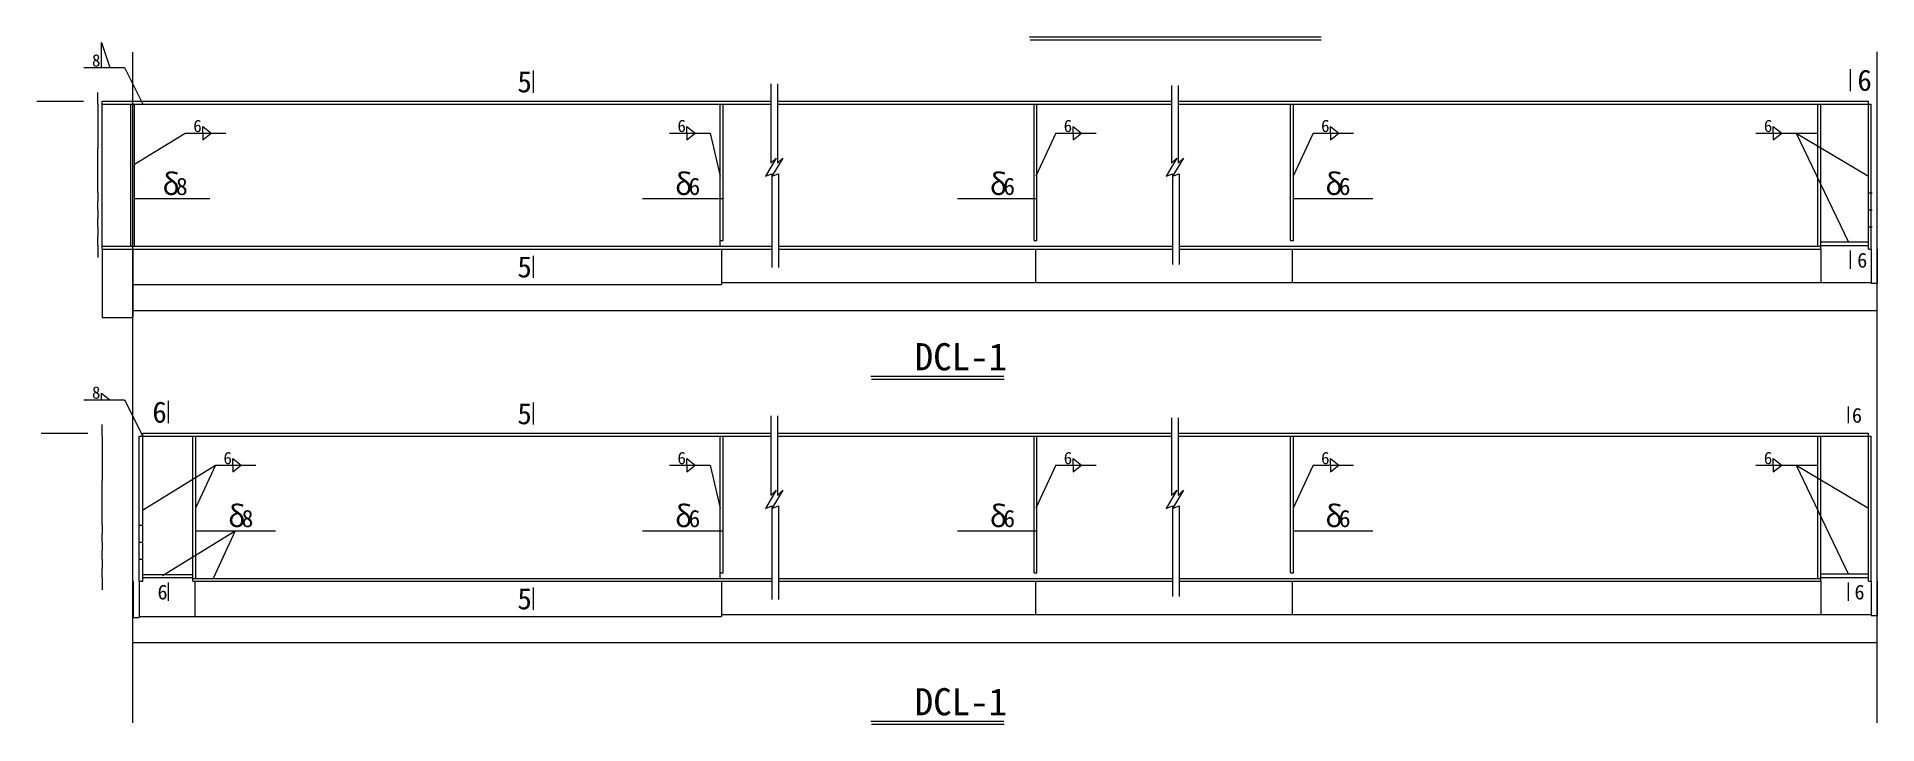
# Model space of a CAD drawing. Header units: metres. Extents: x 1551 to 37884, y 3562 to 29485.
# Drawn here: x 8026 to 37862, y 3562 to 14704 of the extents above; entities that cross this region are included whole.
import ezdxf

# ---------------------------------------------------------------- set-up
doc = ezdxf.new("R2010")
doc.units = ezdxf.units.M
for name, color, linetype in [('DOTE', 1, 'Continuous'), ('PUB_DIM', 3, 'Continuous'), ('PUB_TEXT', 7, 'Continuous'), ('屋面', 4, 'Continuous')]:
    doc.layers.add(name, color=color, linetype=linetype)
doc.dimstyles.get("Standard").update_dxf_attribs({"dimtxt": 2.5, "dimasz": 2.5, "dimexe": 1.25, "dimexo": 0.625, "dimtad": 1, "dimcen": 2.5, "dimazin": 3, "dimtfac": 1, "dimtmove": 0, "dimatfit": 3})

msp = doc.modelspace()

# ---------------------------------------------------------------- texts
at = {"layer": 'PUB_TEXT'}
for s, height, p in [('8', 200, (8921.41, 14221.36)), ('5', 343.52, (15817.28, 13803.4)), ('6', 343.52, (37540.91, 13828.02)), ('6', 200, (10563.76, 13159.66)), ('6', 200, (18412.35, 13159.66)), ('6', 200, (24674.43, 13159.66)), ('6', 200, (28846.95, 13159.66)), ('6', 200, (36024.68, 13159.66)), ('δ', 350, (10060.83, 12139.48)), ('8', 280, (10281.94, 12139.48)), ('δ', 350, (18369.72, 12139.48)), ('6', 280, (18590.83, 12139.48)), ('δ', 350, (23472.96, 12139.48)), ('6', 280, (23694.07, 12139.48)), ('δ', 350, (28912.27, 12139.48)), ('6', 280, (29133.37, 12139.48)), ('5', 343.52, (15817.28, 10803.23)), ('6', 240, (37537.84, 10962.91)), ('DCL-1', 440, (22258.87, 9297.86)), ('8', 200, (8921.41, 8837.69)), ('6', 343.52, (9899.48, 8448.54)), ('5', 343.52, (15817.28, 8423.91)), ('6', 240, (37452.01, 8448.54)), ('6', 200, (11052.45, 7775.98)), ('6', 200, (18412.35, 7775.98)), ('6', 200, (24674.43, 7775.98)), ('6', 200, (28846.95, 7775.98)), ('6', 200, (36024.68, 7775.98)), ('δ', 350, (11125.62, 6755.8)), ('8', 280, (11346.72, 6755.8)), ('δ', 350, (18369.72, 6755.8)), ('6', 280, (18590.83, 6755.8)), ('δ', 350, (23472.96, 6755.8)), ('6', 280, (23694.07, 6755.8)), ('δ', 350, (28912.27, 6755.8)), ('6', 280, (29133.37, 6755.8)), ('6', 240, (9983.44, 5583.43)), ('5', 343.52, (15817.28, 5423.74)), ('6', 240, (37493.64, 5583.43)), ('DCL-1', 440, (22258.87, 3705.57))]:
    msp.add_text(s, height=height, dxfattribs=at).set_placement(p)

# ---------------------------------------------------------------- blocks, each defined once
blk = doc.blocks.new('_CLOSEDFILLED')
at = {"color": 0, "linetype": 'BYBLOCK'}
blk.add_solid([(-1, 0), (0, 0), (-1, 0)], dxfattribs=at)
blk = doc.blocks.new('*D14')
for p, q in [((9588.8, 5878.45), (9588.8, 5292.68)), ((9684.57, 5877.66), (9684.57, 5292.68)), ((9589.05, 5292.68), (9636.185, 5292.68)), ((9637.185, 5292.68), (9684.32, 5292.68))]:
    blk.add_line(p, q)
at = {"layer": 'Defpoints'}
for p in [(9588.8, 5878.45), (9684.57, 5877.66), (9588.8, 5292.68)]:
    blk.add_point(p, dxfattribs=at)
at = {"layer": 'PUB_DIM', "xscale": 0.25, "yscale": 0.25, "rotation": 180}
blk.add_blockref('_CLOSEDFILLED', (9588.8, 5292.68), dxfattribs=at)
at = {"layer": 'PUB_DIM', "xscale": 0.25, "yscale": 0.25}
blk.add_blockref('_CLOSEDFILLED', (9684.57, 5292.68), dxfattribs=at)
at = {"layer": 'PUB_DIM', "insert": (9636.685, 5292.68), "char_height": 1, "attachment_point": 5}
blk.add_mtext('5', dxfattribs=at)
blk = doc.blocks.new('*D15')
for p, q in [((9684.57, 5877.66), (9684.57, 5307.21)), ((10586.57, 5877.66), (10586.57, 5307.21)), ((9684.82, 5307.21), (10134.07, 5307.21)), ((10137.07, 5307.21), (10586.32, 5307.21))]:
    blk.add_line(p, q)
at = {"layer": 'Defpoints'}
for p in [(9684.57, 5877.66), (10586.57, 5877.66), (9684.57, 5307.21)]:
    blk.add_point(p, dxfattribs=at)
at = {"layer": 'PUB_DIM', "xscale": 0.25, "yscale": 0.25, "rotation": 180}
blk.add_blockref('_CLOSEDFILLED', (9684.57, 5307.21), dxfattribs=at)
at = {"layer": 'PUB_DIM', "xscale": 0.25, "yscale": 0.25}
blk.add_blockref('_CLOSEDFILLED', (10586.57, 5307.21), dxfattribs=at)
at = {"layer": 'PUB_DIM', "insert": (10135.57, 5307.21), "char_height": 1, "attachment_point": 5}
blk.add_mtext('145', dxfattribs=at)
blk = doc.blocks.new('*D16')
for p, q in [((10586.57, 5877.66), (10586.57, 5307.21)), ((19128.57, 5877.66), (19128.57, 5307.21)), ((10586.82, 5307.21), (14855.57, 5307.21)), ((14859.57, 5307.21), (19128.32, 5307.21))]:
    blk.add_line(p, q)
at = {"layer": 'Defpoints'}
for p in [(10586.57, 5877.66), (19128.57, 5877.66), (10586.57, 5307.21)]:
    blk.add_point(p, dxfattribs=at)
at = {"layer": 'PUB_DIM', "xscale": 0.25, "yscale": 0.25, "rotation": 180}
blk.add_blockref('_CLOSEDFILLED', (10586.57, 5307.21), dxfattribs=at)
at = {"layer": 'PUB_DIM', "xscale": 0.25, "yscale": 0.25}
blk.add_blockref('_CLOSEDFILLED', (19128.57, 5307.21), dxfattribs=at)
at = {"layer": 'PUB_DIM', "insert": (14857.57, 5307.21), "char_height": 1, "attachment_point": 5}
blk.add_mtext('1425', dxfattribs=at)
blk = doc.blocks.new('*D17')
for p, q in [((19128.57, 5877.66), (19128.57, 5337.21)), ((24216.57, 5877.66), (24216.57, 5337.21)), ((19128.82, 5337.21), (21670.57, 5337.21)), ((21674.57, 5337.21), (24216.32, 5337.21))]:
    blk.add_line(p, q)
at = {"layer": 'Defpoints'}
for p in [(19128.57, 5877.66), (24216.57, 5877.66), (19128.57, 5337.21)]:
    blk.add_point(p, dxfattribs=at)
at = {"layer": 'PUB_DIM', "xscale": 0.25, "yscale": 0.25, "rotation": 180}
blk.add_blockref('_CLOSEDFILLED', (19128.57, 5337.21), dxfattribs=at)
at = {"layer": 'PUB_DIM', "xscale": 0.25, "yscale": 0.25}
blk.add_blockref('_CLOSEDFILLED', (24216.57, 5337.21), dxfattribs=at)
at = {"layer": 'PUB_DIM', "insert": (21672.57, 5337.21), "char_height": 1, "attachment_point": 5}
blk.add_mtext('1425', dxfattribs=at)
blk = doc.blocks.new('*D18')
for p, q in [((24216.57, 5877.66), (24216.57, 5337.21)), ((28375.57, 5877.66), (28375.57, 5337.21)), ((24216.82, 5337.21), (26294.07, 5337.21)), ((26298.07, 5337.21), (28375.32, 5337.21))]:
    blk.add_line(p, q)
at = {"layer": 'Defpoints'}
for p in [(24216.57, 5877.66), (28375.57, 5877.66), (24216.57, 5337.21)]:
    blk.add_point(p, dxfattribs=at)
at = {"layer": 'PUB_DIM', "xscale": 0.25, "yscale": 0.25, "rotation": 180}
blk.add_blockref('_CLOSEDFILLED', (24216.57, 5337.21), dxfattribs=at)
at = {"layer": 'PUB_DIM', "xscale": 0.25, "yscale": 0.25}
blk.add_blockref('_CLOSEDFILLED', (28375.57, 5337.21), dxfattribs=at)
at = {"layer": 'PUB_DIM', "insert": (26296.07, 5337.21), "char_height": 1, "attachment_point": 5}
blk.add_mtext('1425', dxfattribs=at)
blk = doc.blocks.new('*D19')
for p, q in [((28375.57, 5877.66), (28375.57, 5337.21)), ((36949.57, 5877.66), (36949.57, 5337.21)), ((28375.82, 5337.21), (32660.57, 5337.21)), ((32664.57, 5337.21), (36949.32, 5337.21))]:
    blk.add_line(p, q)
at = {"layer": 'Defpoints'}
for p in [(28375.57, 5877.66), (36949.57, 5877.66), (28375.57, 5337.21)]:
    blk.add_point(p, dxfattribs=at)
at = {"layer": 'PUB_DIM', "xscale": 0.25, "yscale": 0.25, "rotation": 180}
blk.add_blockref('_CLOSEDFILLED', (28375.57, 5337.21), dxfattribs=at)
at = {"layer": 'PUB_DIM', "xscale": 0.25, "yscale": 0.25}
blk.add_blockref('_CLOSEDFILLED', (36949.57, 5337.21), dxfattribs=at)
at = {"layer": 'PUB_DIM', "insert": (32662.57, 5337.21), "char_height": 1, "attachment_point": 5}
blk.add_mtext('1425', dxfattribs=at)
blk = doc.blocks.new('*D20')
for p, q in [((36949.57, 5877.66), (36949.57, 5337.21)), ((37765.57, 5877.66), (37765.57, 5337.21)), ((36949.82, 5337.21), (37356.07, 5337.21)), ((37359.07, 5337.21), (37765.32, 5337.21))]:
    blk.add_line(p, q)
at = {"layer": 'Defpoints'}
for p in [(36949.57, 5877.66), (37765.57, 5877.66), (36949.57, 5337.21)]:
    blk.add_point(p, dxfattribs=at)
at = {"layer": 'PUB_DIM', "xscale": 0.25, "yscale": 0.25, "rotation": 180}
blk.add_blockref('_CLOSEDFILLED', (36949.57, 5337.21), dxfattribs=at)
at = {"layer": 'PUB_DIM', "xscale": 0.25, "yscale": 0.25}
blk.add_blockref('_CLOSEDFILLED', (37765.57, 5337.21), dxfattribs=at)
at = {"layer": 'PUB_DIM', "insert": (37357.57, 5337.21), "char_height": 1, "attachment_point": 5}
blk.add_mtext('145', dxfattribs=at)
blk = doc.blocks.new('*D21')
for p, q in [((37765.57, 5877.66), (37765.57, 5325.76)), ((37859.39, 5877.66), (37859.39, 5325.76)), ((37765.82, 5325.76), (37811.98, 5325.76)), ((37812.98, 5325.76), (37859.14, 5325.76))]:
    blk.add_line(p, q)
at = {"layer": 'Defpoints'}
for p in [(37765.57, 5877.66), (37859.39, 5877.66), (37765.57, 5325.76)]:
    blk.add_point(p, dxfattribs=at)
at = {"layer": 'PUB_DIM', "xscale": 0.25, "yscale": 0.25, "rotation": 180}
blk.add_blockref('_CLOSEDFILLED', (37765.57, 5325.76), dxfattribs=at)
at = {"layer": 'PUB_DIM', "xscale": 0.25, "yscale": 0.25}
blk.add_blockref('_CLOSEDFILLED', (37859.39, 5325.76), dxfattribs=at)
at = {"layer": 'PUB_DIM', "insert": (37812.48, 5325.76), "char_height": 1, "attachment_point": 5}
blk.add_mtext('5', dxfattribs=at)
blk = doc.blocks.new('*D22')
for p, q in [((9585.39, 3583.58), (9585.39, 4883.58)), ((9585.64, 4883.58), (23721.39, 4883.58)), ((23725.39, 4883.58), (37861.14, 4883.58)), ((37861.39, 3583.58), (37861.39, 4883.58))]:
    blk.add_line(p, q)
at = {"layer": 'Defpoints'}
for p in [(9585.39, 4883.58), (9585.39, 3583.58), (37861.39, 3583.58)]:
    blk.add_point(p, dxfattribs=at)
at = {"layer": 'PUB_DIM', "xscale": 0.25, "yscale": 0.25, "rotation": 180}
blk.add_blockref('_CLOSEDFILLED', (9585.39, 4883.58), dxfattribs=at)
at = {"layer": 'PUB_DIM', "xscale": 0.25, "yscale": 0.25}
blk.add_blockref('_CLOSEDFILLED', (37861.39, 4883.58), dxfattribs=at)
at = {"layer": 'PUB_DIM', "insert": (23723.39, 4883.58), "char_height": 1, "attachment_point": 5}
blk.add_mtext('6000', dxfattribs=at)
blk = doc.blocks.new('*D23')
for p, q in [((9085.74, 8418), (9085.49, 8418)), ((9085.99, 8277.62), (9085.99, 8418)), ((9085.99, 8229.62), (9085.99, 8418)), ((9085.99, 8418), (9085.99, 8418)), ((9086.24, 8418), (9086.49, 8418))]:
    blk.add_line(p, q)
at = {"layer": 'Defpoints'}
for p in [(9085.99, 8418), (9085.99, 8277.62), (9085.99, 8229.62)]:
    blk.add_point(p, dxfattribs=at)
at = {"layer": 'PUB_DIM', "xscale": 0.25, "yscale": 0.25}
blk.add_blockref('_CLOSEDFILLED', (9085.99, 8418), dxfattribs=at)
at = {"layer": 'PUB_DIM', "xscale": 0.25, "yscale": 0.25, "rotation": 180}
blk.add_blockref('_CLOSEDFILLED', (9085.99, 8418), dxfattribs=at)
at = {"layer": 'PUB_DIM', "insert": (9085.99, 8419.125), "char_height": 1, "attachment_point": 5}
blk.add_mtext('8', dxfattribs=at)
blk = doc.blocks.new('*D24')
for p, q in [((9085.99, 8229.62), (9085.99, 7509.61)), ((9085.74, 7509.61), (9085.49, 7509.61)), ((9085.99, 6789.6), (9085.99, 7509.61)), ((9085.99, 7509.61), (9085.99, 7509.61)), ((9086.24, 7509.61), (9086.49, 7509.61))]:
    blk.add_line(p, q)
at = {"layer": 'Defpoints'}
for p in [(9085.99, 8229.62), (9085.99, 7509.61), (9085.99, 6789.6)]:
    blk.add_point(p, dxfattribs=at)
at = {"layer": 'PUB_DIM', "xscale": 0.25, "yscale": 0.25}
blk.add_blockref('_CLOSEDFILLED', (9085.99, 7509.61), dxfattribs=at)
at = {"layer": 'PUB_DIM', "xscale": 0.25, "yscale": 0.25, "rotation": 180}
blk.add_blockref('_CLOSEDFILLED', (9085.99, 7509.61), dxfattribs=at)
at = {"layer": 'PUB_DIM', "insert": (9085.99, 7510.735), "char_height": 1, "attachment_point": 5}
blk.add_mtext('292', dxfattribs=at)
blk = doc.blocks.new('*D25')
for p, q in [((9085.74, 5741.9), (9085.49, 5741.9)), ((9085.99, 5937.62), (9085.99, 5741.9)), ((9085.99, 5877.62), (9085.99, 5741.9)), ((9085.99, 5741.9), (9085.99, 5741.9)), ((9086.24, 5741.9), (9086.49, 5741.9))]:
    blk.add_line(p, q)
at = {"layer": 'Defpoints'}
for p in [(9085.99, 5937.62), (9085.99, 5877.62), (9085.99, 5741.9)]:
    blk.add_point(p, dxfattribs=at)
at = {"layer": 'PUB_DIM', "xscale": 0.25, "yscale": 0.25}
blk.add_blockref('_CLOSEDFILLED', (9085.99, 5741.9), dxfattribs=at)
at = {"layer": 'PUB_DIM', "xscale": 0.25, "yscale": 0.25, "rotation": 180}
blk.add_blockref('_CLOSEDFILLED', (9085.99, 5741.9), dxfattribs=at)
at = {"layer": 'PUB_DIM', "insert": (9085.99, 5743.025), "char_height": 1, "attachment_point": 5}
blk.add_mtext('10', dxfattribs=at)
blk = doc.blocks.new('*D26')
for p, q in [((9085.74, 6087.61), (9085.49, 6087.61)), ((9085.99, 6237.6), (9085.99, 6087.61)), ((9085.99, 5937.62), (9085.99, 6087.61)), ((9085.99, 6087.61), (9085.99, 6087.61)), ((9086.24, 6087.61), (9086.49, 6087.61))]:
    blk.add_line(p, q)
at = {"layer": 'Defpoints'}
for p in [(9085.99, 6237.6), (9085.99, 6087.61), (9085.99, 5937.62)]:
    blk.add_point(p, dxfattribs=at)
at = {"layer": 'PUB_DIM', "xscale": 0.25, "yscale": 0.25}
blk.add_blockref('_CLOSEDFILLED', (9085.99, 6087.61), dxfattribs=at)
at = {"layer": 'PUB_DIM', "xscale": 0.25, "yscale": 0.25, "rotation": 180}
blk.add_blockref('_CLOSEDFILLED', (9085.99, 6087.61), dxfattribs=at)
at = {"layer": 'PUB_DIM', "insert": (9085.99, 6088.735), "char_height": 1, "attachment_point": 5}
blk.add_mtext('50', dxfattribs=at)
blk = doc.blocks.new('*D27')
for p, q in [((9085.74, 6375.6), (9085.49, 6375.6)), ((9085.99, 6513.6), (9085.99, 6375.6)), ((9085.99, 6237.6), (9085.99, 6375.6)), ((9085.99, 6375.6), (9085.99, 6375.6)), ((9086.24, 6375.6), (9086.49, 6375.6))]:
    blk.add_line(p, q)
at = {"layer": 'Defpoints'}
for p in [(9085.99, 6513.6), (9085.99, 6375.6), (9085.99, 6237.6)]:
    blk.add_point(p, dxfattribs=at)
at = {"layer": 'PUB_DIM', "xscale": 0.25, "yscale": 0.25}
blk.add_blockref('_CLOSEDFILLED', (9085.99, 6375.6), dxfattribs=at)
at = {"layer": 'PUB_DIM', "xscale": 0.25, "yscale": 0.25, "rotation": 180}
blk.add_blockref('_CLOSEDFILLED', (9085.99, 6375.6), dxfattribs=at)
at = {"layer": 'PUB_DIM', "insert": (9085.99, 6376.725), "char_height": 1, "attachment_point": 5}
blk.add_mtext('45', dxfattribs=at)
blk = doc.blocks.new('*D28')
for p, q in [((9085.74, 6651.6), (9085.49, 6651.6)), ((9085.99, 6789.6), (9085.99, 6651.6)), ((9085.99, 6513.6), (9085.99, 6651.6)), ((9085.99, 6651.6), (9085.99, 6651.6)), ((9086.24, 6651.6), (9086.49, 6651.6))]:
    blk.add_line(p, q)
at = {"layer": 'Defpoints'}
for p in [(9085.99, 6789.6), (9085.99, 6651.6), (9085.99, 6513.6)]:
    blk.add_point(p, dxfattribs=at)
at = {"layer": 'PUB_DIM', "xscale": 0.25, "yscale": 0.25}
blk.add_blockref('_CLOSEDFILLED', (9085.99, 6651.6), dxfattribs=at)
at = {"layer": 'PUB_DIM', "xscale": 0.25, "yscale": 0.25, "rotation": 180}
blk.add_blockref('_CLOSEDFILLED', (9085.99, 6651.6), dxfattribs=at)
at = {"layer": 'PUB_DIM', "insert": (9085.99, 6652.725), "char_height": 1, "attachment_point": 5}
blk.add_mtext('45', dxfattribs=at)
blk = doc.blocks.new('*D29')
for p, q in [((19104.47, 6181.6), (19104.22, 6181.6)), ((19104.72, 6015.93), (19104.72, 6181.6)), ((19104.72, 5925.93), (19104.72, 6181.6)), ((19104.72, 6181.6), (19104.72, 6181.6)), ((19104.97, 6181.6), (19105.22, 6181.6))]:
    blk.add_line(p, q)
at = {"layer": 'Defpoints'}
for p in [(19104.72, 6181.6), (19104.72, 6015.93), (19104.72, 5925.93)]:
    blk.add_point(p, dxfattribs=at)
at = {"layer": 'PUB_DIM', "xscale": 0.25, "yscale": 0.25}
blk.add_blockref('_CLOSEDFILLED', (19104.72, 6181.6), dxfattribs=at)
at = {"layer": 'PUB_DIM', "xscale": 0.25, "yscale": 0.25, "rotation": 180}
blk.add_blockref('_CLOSEDFILLED', (19104.72, 6181.6), dxfattribs=at)
at = {"layer": 'PUB_DIM', "insert": (19104.72, 6182.725), "char_height": 1, "attachment_point": 5}
blk.add_mtext('15', dxfattribs=at)
blk = doc.blocks.new('*D30')
for p, q in [((9582.64, 11261.34), (9582.64, 10690.89)), ((19128.57, 11261.34), (19128.57, 10690.89)), ((9582.89, 10690.89), (14353.605, 10690.89)), ((14357.605, 10690.89), (19128.32, 10690.89))]:
    blk.add_line(p, q)
at = {"layer": 'Defpoints'}
for p in [(9582.64, 11261.34), (19128.57, 11261.34), (9582.64, 10690.89)]:
    blk.add_point(p, dxfattribs=at)
at = {"layer": 'PUB_DIM', "xscale": 0.25, "yscale": 0.25, "rotation": 180}
blk.add_blockref('_CLOSEDFILLED', (9582.64, 10690.89), dxfattribs=at)
at = {"layer": 'PUB_DIM', "xscale": 0.25, "yscale": 0.25}
blk.add_blockref('_CLOSEDFILLED', (19128.57, 10690.89), dxfattribs=at)
at = {"layer": 'PUB_DIM', "insert": (14355.605, 10690.89), "char_height": 1, "attachment_point": 5}
blk.add_mtext('1425', dxfattribs=at)
blk = doc.blocks.new('*D31')
for p, q in [((19128.57, 11261.34), (19128.57, 10720.89)), ((24216.57, 11261.34), (24216.57, 10720.89)), ((19128.82, 10720.89), (21670.57, 10720.89)), ((21674.57, 10720.89), (24216.32, 10720.89))]:
    blk.add_line(p, q)
at = {"layer": 'Defpoints'}
for p in [(19128.57, 11261.34), (24216.57, 11261.34), (19128.57, 10720.89)]:
    blk.add_point(p, dxfattribs=at)
at = {"layer": 'PUB_DIM', "xscale": 0.25, "yscale": 0.25, "rotation": 180}
blk.add_blockref('_CLOSEDFILLED', (19128.57, 10720.89), dxfattribs=at)
at = {"layer": 'PUB_DIM', "xscale": 0.25, "yscale": 0.25}
blk.add_blockref('_CLOSEDFILLED', (24216.57, 10720.89), dxfattribs=at)
at = {"layer": 'PUB_DIM', "insert": (21672.57, 10720.89), "char_height": 1, "attachment_point": 5}
blk.add_mtext('1425', dxfattribs=at)
blk = doc.blocks.new('*D32')
for p, q in [((24216.57, 11261.34), (24216.57, 10720.89)), ((28375.57, 11261.34), (28375.57, 10720.89)), ((24216.82, 10720.89), (26294.07, 10720.89)), ((26298.07, 10720.89), (28375.32, 10720.89))]:
    blk.add_line(p, q)
at = {"layer": 'Defpoints'}
for p in [(24216.57, 11261.34), (28375.57, 11261.34), (24216.57, 10720.89)]:
    blk.add_point(p, dxfattribs=at)
at = {"layer": 'PUB_DIM', "xscale": 0.25, "yscale": 0.25, "rotation": 180}
blk.add_blockref('_CLOSEDFILLED', (24216.57, 10720.89), dxfattribs=at)
at = {"layer": 'PUB_DIM', "xscale": 0.25, "yscale": 0.25}
blk.add_blockref('_CLOSEDFILLED', (28375.57, 10720.89), dxfattribs=at)
at = {"layer": 'PUB_DIM', "insert": (26296.07, 10720.89), "char_height": 1, "attachment_point": 5}
blk.add_mtext('1425', dxfattribs=at)
blk = doc.blocks.new('*D33')
for p, q in [((28375.57, 11261.34), (28375.57, 10720.89)), ((36949.57, 11261.34), (36949.57, 10720.89)), ((28375.82, 10720.89), (32660.57, 10720.89)), ((32664.57, 10720.89), (36949.32, 10720.89))]:
    blk.add_line(p, q)
at = {"layer": 'Defpoints'}
for p in [(28375.57, 11261.34), (36949.57, 11261.34), (28375.57, 10720.89)]:
    blk.add_point(p, dxfattribs=at)
at = {"layer": 'PUB_DIM', "xscale": 0.25, "yscale": 0.25, "rotation": 180}
blk.add_blockref('_CLOSEDFILLED', (28375.57, 10720.89), dxfattribs=at)
at = {"layer": 'PUB_DIM', "xscale": 0.25, "yscale": 0.25}
blk.add_blockref('_CLOSEDFILLED', (36949.57, 10720.89), dxfattribs=at)
at = {"layer": 'PUB_DIM', "insert": (32662.57, 10720.89), "char_height": 1, "attachment_point": 5}
blk.add_mtext('1425', dxfattribs=at)
blk = doc.blocks.new('*D34')
for p, q in [((36949.57, 11261.34), (36949.57, 10720.89)), ((37765.57, 11261.34), (37765.57, 10720.89)), ((36949.82, 10720.89), (37356.07, 10720.89)), ((37359.07, 10720.89), (37765.32, 10720.89))]:
    blk.add_line(p, q)
at = {"layer": 'Defpoints'}
for p in [(36949.57, 11261.34), (37765.57, 11261.34), (36949.57, 10720.89)]:
    blk.add_point(p, dxfattribs=at)
at = {"layer": 'PUB_DIM', "xscale": 0.25, "yscale": 0.25, "rotation": 180}
blk.add_blockref('_CLOSEDFILLED', (36949.57, 10720.89), dxfattribs=at)
at = {"layer": 'PUB_DIM', "xscale": 0.25, "yscale": 0.25}
blk.add_blockref('_CLOSEDFILLED', (37765.57, 10720.89), dxfattribs=at)
at = {"layer": 'PUB_DIM', "insert": (37357.57, 10720.89), "char_height": 1, "attachment_point": 5}
blk.add_mtext('145', dxfattribs=at)
blk = doc.blocks.new('*D35')
for p, q in [((37765.57, 11261.34), (37765.57, 10709.44)), ((37859.39, 11261.34), (37859.39, 10709.44)), ((37765.82, 10709.44), (37811.98, 10709.44)), ((37812.98, 10709.44), (37859.14, 10709.44))]:
    blk.add_line(p, q)
at = {"layer": 'Defpoints'}
for p in [(37765.57, 11261.34), (37859.39, 11261.34), (37765.57, 10709.44)]:
    blk.add_point(p, dxfattribs=at)
at = {"layer": 'PUB_DIM', "xscale": 0.25, "yscale": 0.25, "rotation": 180}
blk.add_blockref('_CLOSEDFILLED', (37765.57, 10709.44), dxfattribs=at)
at = {"layer": 'PUB_DIM', "xscale": 0.25, "yscale": 0.25}
blk.add_blockref('_CLOSEDFILLED', (37859.39, 10709.44), dxfattribs=at)
at = {"layer": 'PUB_DIM', "insert": (37812.48, 10709.44), "char_height": 1, "attachment_point": 5}
blk.add_mtext('5', dxfattribs=at)
blk = doc.blocks.new('*D36')
for p, q in [((9585.39, 8967.25), (9585.39, 10267.25)), ((9585.64, 10267.25), (23721.39, 10267.25)), ((23725.39, 10267.25), (37861.14, 10267.25)), ((37861.39, 8967.25), (37861.39, 10267.25))]:
    blk.add_line(p, q)
at = {"layer": 'Defpoints'}
for p in [(9585.39, 10267.25), (9585.39, 8967.25), (37861.39, 8967.25)]:
    blk.add_point(p, dxfattribs=at)
at = {"layer": 'PUB_DIM', "xscale": 0.25, "yscale": 0.25, "rotation": 180}
blk.add_blockref('_CLOSEDFILLED', (9585.39, 10267.25), dxfattribs=at)
at = {"layer": 'PUB_DIM', "xscale": 0.25, "yscale": 0.25}
blk.add_blockref('_CLOSEDFILLED', (37861.39, 10267.25), dxfattribs=at)
at = {"layer": 'PUB_DIM', "insert": (23723.39, 10267.25), "char_height": 1, "attachment_point": 5}
blk.add_mtext('5990', dxfattribs=at)
blk = doc.blocks.new('*D37')
for p, q in [((9016.38, 13801.68), (9016.13, 13801.68)), ((9016.63, 13661.3), (9016.63, 13801.68)), ((9016.63, 13613.3), (9016.63, 13801.68)), ((9016.63, 13801.68), (9016.63, 13801.68)), ((9016.88, 13801.68), (9017.13, 13801.68))]:
    blk.add_line(p, q)
at = {"layer": 'Defpoints'}
for p in [(9016.63, 13801.68), (9016.63, 13661.3), (9016.63, 13613.3)]:
    blk.add_point(p, dxfattribs=at)
at = {"layer": 'PUB_DIM', "xscale": 0.25, "yscale": 0.25}
blk.add_blockref('_CLOSEDFILLED', (9016.63, 13801.68), dxfattribs=at)
at = {"layer": 'PUB_DIM', "xscale": 0.25, "yscale": 0.25, "rotation": 180}
blk.add_blockref('_CLOSEDFILLED', (9016.63, 13801.68), dxfattribs=at)
at = {"layer": 'PUB_DIM', "insert": (9016.63, 13802.805), "char_height": 1, "attachment_point": 5}
blk.add_mtext('8', dxfattribs=at)
blk = doc.blocks.new('*D38')
for p, q in [((9016.63, 13613.3), (9016.63, 12893.29)), ((9016.38, 12893.29), (9016.13, 12893.29)), ((9016.63, 12173.28), (9016.63, 12893.29)), ((9016.63, 12893.29), (9016.63, 12893.29)), ((9016.88, 12893.29), (9017.13, 12893.29))]:
    blk.add_line(p, q)
at = {"layer": 'Defpoints'}
for p in [(9016.63, 13613.3), (9016.63, 12893.29), (9016.63, 12173.28)]:
    blk.add_point(p, dxfattribs=at)
at = {"layer": 'PUB_DIM', "xscale": 0.25, "yscale": 0.25}
blk.add_blockref('_CLOSEDFILLED', (9016.63, 12893.29), dxfattribs=at)
at = {"layer": 'PUB_DIM', "xscale": 0.25, "yscale": 0.25, "rotation": 180}
blk.add_blockref('_CLOSEDFILLED', (9016.63, 12893.29), dxfattribs=at)
at = {"layer": 'PUB_DIM', "insert": (9016.63, 12894.415), "char_height": 1, "attachment_point": 5}
blk.add_mtext('292', dxfattribs=at)
blk = doc.blocks.new('*D39')
for p, q in [((9016.38, 11125.58), (9016.13, 11125.58)), ((9016.63, 11321.3), (9016.63, 11125.58)), ((9016.63, 11261.3), (9016.63, 11125.58)), ((9016.63, 11125.58), (9016.63, 11125.58)), ((9016.88, 11125.58), (9017.13, 11125.58))]:
    blk.add_line(p, q)
at = {"layer": 'Defpoints'}
for p in [(9016.63, 11321.3), (9016.63, 11261.3), (9016.63, 11125.58)]:
    blk.add_point(p, dxfattribs=at)
at = {"layer": 'PUB_DIM', "xscale": 0.25, "yscale": 0.25}
blk.add_blockref('_CLOSEDFILLED', (9016.63, 11125.58), dxfattribs=at)
at = {"layer": 'PUB_DIM', "xscale": 0.25, "yscale": 0.25, "rotation": 180}
blk.add_blockref('_CLOSEDFILLED', (9016.63, 11125.58), dxfattribs=at)
at = {"layer": 'PUB_DIM', "insert": (9016.63, 11126.705), "char_height": 1, "attachment_point": 5}
blk.add_mtext('10', dxfattribs=at)
blk = doc.blocks.new('*D40')
for p, q in [((9016.38, 11471.29), (9016.13, 11471.29)), ((9016.63, 11621.28), (9016.63, 11471.29)), ((9016.63, 11321.3), (9016.63, 11471.29)), ((9016.63, 11471.29), (9016.63, 11471.29)), ((9016.88, 11471.29), (9017.13, 11471.29))]:
    blk.add_line(p, q)
at = {"layer": 'Defpoints'}
for p in [(9016.63, 11621.28), (9016.63, 11471.29), (9016.63, 11321.3)]:
    blk.add_point(p, dxfattribs=at)
at = {"layer": 'PUB_DIM', "xscale": 0.25, "yscale": 0.25}
blk.add_blockref('_CLOSEDFILLED', (9016.63, 11471.29), dxfattribs=at)
at = {"layer": 'PUB_DIM', "xscale": 0.25, "yscale": 0.25, "rotation": 180}
blk.add_blockref('_CLOSEDFILLED', (9016.63, 11471.29), dxfattribs=at)
at = {"layer": 'PUB_DIM', "insert": (9016.63, 11472.415), "char_height": 1, "attachment_point": 5}
blk.add_mtext('50', dxfattribs=at)
blk = doc.blocks.new('*D41')
for p, q in [((9016.38, 11759.28), (9016.13, 11759.28)), ((9016.63, 11897.28), (9016.63, 11759.28)), ((9016.63, 11621.28), (9016.63, 11759.28)), ((9016.63, 11759.28), (9016.63, 11759.28)), ((9016.88, 11759.28), (9017.13, 11759.28))]:
    blk.add_line(p, q)
at = {"layer": 'Defpoints'}
for p in [(9016.63, 11897.28), (9016.63, 11759.28), (9016.63, 11621.28)]:
    blk.add_point(p, dxfattribs=at)
at = {"layer": 'PUB_DIM', "xscale": 0.25, "yscale": 0.25}
blk.add_blockref('_CLOSEDFILLED', (9016.63, 11759.28), dxfattribs=at)
at = {"layer": 'PUB_DIM', "xscale": 0.25, "yscale": 0.25, "rotation": 180}
blk.add_blockref('_CLOSEDFILLED', (9016.63, 11759.28), dxfattribs=at)
at = {"layer": 'PUB_DIM', "insert": (9016.63, 11760.405), "char_height": 1, "attachment_point": 5}
blk.add_mtext('45', dxfattribs=at)
blk = doc.blocks.new('*D42')
for p, q in [((9016.38, 12035.28), (9016.13, 12035.28)), ((9016.63, 12173.28), (9016.63, 12035.28)), ((9016.63, 11897.28), (9016.63, 12035.28)), ((9016.63, 12035.28), (9016.63, 12035.28)), ((9016.88, 12035.28), (9017.13, 12035.28))]:
    blk.add_line(p, q)
at = {"layer": 'Defpoints'}
for p in [(9016.63, 12173.28), (9016.63, 12035.28), (9016.63, 11897.28)]:
    blk.add_point(p, dxfattribs=at)
at = {"layer": 'PUB_DIM', "xscale": 0.25, "yscale": 0.25}
blk.add_blockref('_CLOSEDFILLED', (9016.63, 12035.28), dxfattribs=at)
at = {"layer": 'PUB_DIM', "xscale": 0.25, "yscale": 0.25, "rotation": 180}
blk.add_blockref('_CLOSEDFILLED', (9016.63, 12035.28), dxfattribs=at)
at = {"layer": 'PUB_DIM', "insert": (9016.63, 12036.405), "char_height": 1, "attachment_point": 5}
blk.add_mtext('45', dxfattribs=at)
blk = doc.blocks.new('*D43')
for p, q in [((19104.47, 11565.28), (19104.22, 11565.28)), ((19104.72, 11399.6), (19104.72, 11565.28)), ((19104.72, 11309.6), (19104.72, 11565.28)), ((19104.72, 11565.28), (19104.72, 11565.28)), ((19104.97, 11565.28), (19105.22, 11565.28))]:
    blk.add_line(p, q)
at = {"layer": 'Defpoints'}
for p in [(19104.72, 11565.28), (19104.72, 11399.6), (19104.72, 11309.6)]:
    blk.add_point(p, dxfattribs=at)
at = {"layer": 'PUB_DIM', "xscale": 0.25, "yscale": 0.25}
blk.add_blockref('_CLOSEDFILLED', (19104.72, 11565.28), dxfattribs=at)
at = {"layer": 'PUB_DIM', "xscale": 0.25, "yscale": 0.25, "rotation": 180}
blk.add_blockref('_CLOSEDFILLED', (19104.72, 11565.28), dxfattribs=at)
at = {"layer": 'PUB_DIM', "insert": (19104.72, 11566.405), "char_height": 1, "attachment_point": 5}
blk.add_mtext('20', dxfattribs=at)
blk = doc.blocks.new('*D44')
for p, q in [((9084.96, 11261.34), (9084.96, 10151.5)), ((9584.96, 11261.34), (9584.96, 10151.5)), ((9085.21, 10151.5), (9333.46, 10151.5)), ((9336.46, 10151.5), (9584.71, 10151.5))]:
    blk.add_line(p, q)
at = {"layer": 'Defpoints'}
for p in [(9084.96, 11261.34), (9584.96, 11261.34), (9084.96, 10151.5)]:
    blk.add_point(p, dxfattribs=at)
at = {"layer": 'PUB_DIM', "xscale": 0.25, "yscale": 0.25, "rotation": 180}
blk.add_blockref('_CLOSEDFILLED', (9084.96, 10151.5), dxfattribs=at)
at = {"layer": 'PUB_DIM', "xscale": 0.25, "yscale": 0.25}
blk.add_blockref('_CLOSEDFILLED', (9584.96, 10151.5), dxfattribs=at)
at = {"layer": 'PUB_DIM', "insert": (9334.96, 10151.5), "char_height": 1, "attachment_point": 5}
blk.add_mtext('100', dxfattribs=at)

# ---------------------------------------------------------------- dimensions: what is measured, and where the dimension line sits
at = {"layer": 'PUB_DIM'}
for base, p1, p2, text, picture, middle in [((9016.63, 13801.68), (9016.63, 13661.3), (9016.63, 13613.3), '8', '*D37', (9016.63, 13802.805)), ((9016.63, 12893.29), (9016.63, 13613.3), (9016.63, 12173.28), '292', '*D38', (9016.63, 12894.415)), ((9016.63, 12035.28), (9016.63, 12173.28), (9016.63, 11897.28), '45', '*D42', (9016.63, 12036.405)), ((9016.63, 11759.28), (9016.63, 11897.28), (9016.63, 11621.28), '45', '*D41', (9016.63, 11760.405)), ((9016.63, 11471.29), (9016.63, 11621.28), (9016.63, 11321.3), '50', '*D40', (9016.63, 11472.415)), ((19104.72, 11565.28), (19104.72, 11399.6), (19104.72, 11309.6), '20', '*D43', (19104.72, 11566.405)), ((9016.63, 11125.58), (9016.63, 11321.3), (9016.63, 11261.3), '10', '*D39', (9016.63, 11126.705)), ((9084.96, 10151.5), (9084.96, 11261.34), (9584.96, 11261.34), '100', '*D44', (9334.96, 10151.5)), ((9582.64, 10690.89), (9582.64, 11261.34), (19128.57, 11261.34), '1425', '*D30', (14355.605, 10690.89)), ((19128.57, 10720.89), (19128.57, 11261.34), (24216.57, 11261.34), '1425', '*D31', (21672.57, 10720.89)), ((24216.57, 10720.89), (24216.57, 11261.34), (28375.57, 11261.34), '1425', '*D32', (26296.07, 10720.89)), ((28375.57, 10720.89), (28375.57, 11261.34), (36949.57, 11261.34), '1425', '*D33', (32662.57, 10720.89)), ((36949.57, 10720.89), (36949.57, 11261.34), (37765.57, 11261.34), '145', '*D34', (37357.57, 10720.89)), ((37765.57, 10709.44), (37765.57, 11261.34), (37859.39, 11261.34), '5', '*D35', (37812.48, 10709.44)), ((9585.39, 10267.25), (9585.39, 8967.25), (37861.39, 8967.25), '5990', '*D36', (23723.39, 10267.25)), ((9085.99, 8418), (9085.99, 8277.62), (9085.99, 8229.62), '8', '*D23', (9085.99, 8419.125)), ((9085.99, 7509.61), (9085.99, 8229.62), (9085.99, 6789.6), '292', '*D24', (9085.99, 7510.735)), ((9085.99, 6651.6), (9085.99, 6789.6), (9085.99, 6513.6), '45', '*D28', (9085.99, 6652.725)), ((9085.99, 6375.6), (9085.99, 6513.6), (9085.99, 6237.6), '45', '*D27', (9085.99, 6376.725)), ((9085.99, 6087.61), (9085.99, 6237.6), (9085.99, 5937.62), '50', '*D26', (9085.99, 6088.735)), ((19104.72, 6181.6), (19104.72, 6015.93), (19104.72, 5925.93), '15', '*D29', (19104.72, 6182.725)), ((9085.99, 5741.9), (9085.99, 5937.62), (9085.99, 5877.62), '10', '*D25', (9085.99, 5743.025)), ((9588.8, 5292.68), (9588.8, 5878.45), (9684.57, 5877.66), '5', '*D14', (9636.685, 5292.68)), ((9684.57, 5307.21), (9684.57, 5877.66), (10586.57, 5877.66), '145', '*D15', (10135.57, 5307.21)), ((10586.57, 5307.21), (10586.57, 5877.66), (19128.57, 5877.66), '1425', '*D16', (14857.57, 5307.21)), ((19128.57, 5337.21), (19128.57, 5877.66), (24216.57, 5877.66), '1425', '*D17', (21672.57, 5337.21)), ((24216.57, 5337.21), (24216.57, 5877.66), (28375.57, 5877.66), '1425', '*D18', (26296.07, 5337.21)), ((28375.57, 5337.21), (28375.57, 5877.66), (36949.57, 5877.66), '1425', '*D19', (32662.57, 5337.21)), ((36949.57, 5337.21), (36949.57, 5877.66), (37765.57, 5877.66), '145', '*D20', (37357.57, 5337.21)), ((37765.57, 5325.76), (37765.57, 5877.66), (37859.39, 5877.66), '5', '*D21', (37812.48, 5325.76)), ((9585.39, 4883.58), (9585.39, 3583.58), (37861.39, 3583.58), '6000', '*D22', (23723.39, 4883.58))]:
    dim = msp.add_linear_dim(base=base, p1=p1, p2=p2, text=text, dimstyle='Standard', dxfattribs=at)
    dim.commit()
    dim.dimension.update_dxf_attribs({"geometry": picture, "text_midpoint": middle})

# ---------------------------------------------------------------- linework, layer by layer
for p, q in [((24127.89, 14656.48), (28849.83, 14656.48)), ((9073.8, 14205.51), (9073.8, 14613.32)), ((9073.8, 14613.32), (9210.3, 14205.51)), ((8790.57, 14205.49), (9446.33, 14205.49)), ((9446.33, 14205.49), (9744.72, 13613.34)), ((19927.86, 13943.47), (19927.86, 12654.19)), ((20033.59, 13943.47), (20033.59, 12654.19)), ((26422.28, 13911.82), (26422.28, 12654.19)), ((26528.01, 13911.82), (26528.01, 12654.19)), ((9612.31, 12637.84), (10432.91, 13143.78)), ((10432.91, 13143.78), (11088.67, 13143.78)), ((10716.14, 13143.8), (10716.14, 13251.61)), ((10716.14, 13251.61), (10852.65, 13143.8)), ((10716.14, 13143.76), (10716.14, 13035.95)), ((10716.14, 13035.95), (10852.65, 13143.76)), ((18281.51, 13143.78), (18937.27, 13143.78)), ((18564.74, 13143.8), (18564.74, 13251.61)), ((18564.74, 13251.61), (18701.24, 13143.8)), ((18564.74, 13143.76), (18564.74, 13035.95)), ((18564.74, 13035.95), (18701.24, 13143.76)), ((18939.83, 13143.78), (19105.07, 12445.14)), ((24543.59, 13143.78), (24222.99, 12445.14)), ((24543.59, 13143.78), (25199.35, 13143.78)), ((24826.81, 13143.8), (24826.81, 13251.61)), ((24826.81, 13251.61), (24963.32, 13143.8)), ((24826.81, 13143.76), (24826.81, 13035.95)), ((24826.81, 13035.95), (24963.32, 13143.76)), ((28716.1, 13143.78), (28395.51, 12445.14)), ((28716.1, 13143.78), (29371.86, 13143.78)), ((28999.33, 13143.8), (28999.33, 13251.61)), ((28999.33, 13251.61), (29135.84, 13143.8)), ((28999.33, 13143.76), (28999.33, 13035.95)), ((28999.33, 13035.95), (29135.84, 13143.76)), ((35893.84, 13143.78), (36901.35, 13143.78)), ((36177.06, 13143.8), (36177.06, 13251.61)), ((36177.06, 13251.61), (36313.57, 13143.8)), ((36177.06, 13143.76), (36177.06, 13035.95)), ((36177.06, 13035.95), (36313.57, 13143.76)), ((36549.6, 13143.78), (37718.17, 12445.14)), ((36549.6, 13143.78), (37392.51, 11385.23)), ((20014.52, 12738.67), (19838.3, 12442.98)), ((19927.86, 12654.19), (20014.52, 12738.67)), ((20120.25, 12738.67), (19944.03, 12442.98)), ((20033.59, 12654.19), (20120.25, 12738.67)), ((26508.94, 12738.67), (26332.72, 12442.98)), ((26422.28, 12654.19), (26508.94, 12738.67)), ((26614.67, 12738.67), (26438.45, 12442.98)), ((26528.01, 12654.19), (26614.67, 12738.67)), ((9741.24, 12416.03), (9741.24, 12416.03)), ((19838.3, 12442.98), (19944.03, 12485.22)), ((19944.03, 12485.22), (19944.03, 10965.4)), ((19944.03, 12442.98), (20049.76, 12485.22)), ((20049.76, 12485.22), (20049.76, 10965.4)), ((26332.72, 12442.98), (26438.45, 12485.22)), ((26438.45, 12485.22), (26438.45, 11012.86)), ((26438.45, 12442.98), (26544.18, 12485.22)), ((26544.18, 12485.22), (26544.18, 11012.86)), ((9612.31, 12081.26), (10833.17, 12081.26)), ((17846.83, 12081.26), (19142.06, 12081.26)), ((22950.07, 12081.26), (24245.3, 12081.26)), ((28389.37, 12081.26), (29684.6, 12081.26)), ((21555.15, 9154.06), (23707.91, 9154.06)), ((8790.57, 8821.81), (9446.33, 8821.81)), ((9073.8, 8821.83), (9073.8, 8929.64)), ((9073.8, 8929.64), (9210.3, 8821.83)), ((9446.33, 8821.81), (9744.72, 8229.66)), ((19927.86, 8559.79), (19927.86, 7270.51)), ((20033.59, 8559.79), (20033.59, 7270.51)), ((26422.28, 8528.14), (26422.28, 7270.51)), ((26528.01, 8528.14), (26528.01, 7270.51)), ((9741.24, 7032.35), (10921.6, 7760.1)), ((10921.6, 7760.1), (10601.01, 7061.46)), ((10921.6, 7760.1), (11577.36, 7760.1)), ((11204.83, 7760.12), (11204.83, 7867.93)), ((11204.83, 7867.93), (11341.34, 7760.12)), ((11204.83, 7760.08), (11204.83, 7652.27)), ((11204.83, 7652.27), (11341.34, 7760.08)), ((18281.51, 7760.1), (18937.27, 7760.1)), ((18564.74, 7760.12), (18564.74, 7867.93)), ((18564.74, 7867.93), (18701.24, 7760.12)), ((18564.74, 7760.08), (18564.74, 7652.27)), ((18564.74, 7652.27), (18701.24, 7760.08)), ((18939.83, 7760.1), (19105.07, 7061.46)), ((24543.59, 7760.1), (24222.99, 7061.46)), ((24543.59, 7760.1), (25199.35, 7760.1)), ((24826.81, 7760.12), (24826.81, 7867.93)), ((24826.81, 7867.93), (24963.32, 7760.12)), ((24826.81, 7760.08), (24826.81, 7652.27)), ((24826.81, 7652.27), (24963.32, 7760.08)), ((28716.1, 7760.1), (28395.51, 7061.46)), ((28716.1, 7760.1), (29371.86, 7760.1)), ((28999.33, 7760.12), (28999.33, 7867.93)), ((28999.33, 7867.93), (29135.84, 7760.12)), ((28999.33, 7760.08), (28999.33, 7652.27)), ((28999.33, 7652.27), (29135.84, 7760.08)), ((35893.84, 7760.1), (36901.35, 7760.1)), ((36177.06, 7760.12), (36177.06, 7867.93)), ((36177.06, 7867.93), (36313.57, 7760.12)), ((36177.06, 7760.08), (36177.06, 7652.27)), ((36177.06, 7652.27), (36313.57, 7760.08)), ((36549.6, 7760.1), (37718.17, 7061.46)), ((36549.6, 7760.1), (37392.51, 6001.55)), ((20014.52, 7354.99), (19838.3, 7059.3)), ((19927.86, 7270.51), (20014.52, 7354.99)), ((20120.25, 7354.99), (19944.03, 7059.3)), ((20033.59, 7270.51), (20120.25, 7354.99)), ((26508.94, 7354.99), (26332.72, 7059.3)), ((26422.28, 7270.51), (26508.94, 7354.99)), ((26614.67, 7354.99), (26438.45, 7059.3)), ((26528.01, 7270.51), (26614.67, 7354.99)), ((9741.24, 7032.35), (9741.24, 7032.35)), ((19838.3, 7059.3), (19944.03, 7101.54)), ((19944.03, 7101.54), (19944.03, 5581.72)), ((19944.03, 7059.3), (20049.76, 7101.54)), ((20049.76, 7101.54), (20049.76, 5581.72)), ((26332.72, 7059.3), (26438.45, 7101.54)), ((26438.45, 7101.54), (26438.45, 5629.19)), ((26438.45, 7059.3), (26544.18, 7101.54)), ((26544.18, 7101.54), (26544.18, 5629.19)), ((10061.83, 5969.83), (11242.2, 6697.58)), ((10602.72, 6697.58), (11897.96, 6697.58)), ((11242.2, 6697.58), (10887.98, 5925.66)), ((17846.83, 6697.58), (19142.06, 6697.58)), ((22950.07, 6697.58), (24245.3, 6697.58)), ((28389.37, 6697.58), (29684.6, 6697.58)), ((21555.15, 3561.76), (23707.91, 3561.76))]:
    msp.add_line(p, q)
for points in [[(24120.63, 14703.57), (28844.95, 14703.57)], [(16071.66, 14155.29), (16071.66, 13797.61)], [(37422.29, 14179.92), (37422.29, 13822.24)], [(16071.66, 11155.13), (16071.66, 10797.45)], [(37422.29, 11237.48), (37422.29, 10942.13)], [(21547.89, 9201.14), (23703.04, 9201.14)], [(10153.87, 8800.43), (10153.87, 8442.76)], [(16071.66, 8775.81), (16071.66, 8418.13)], [(37390.52, 8710.9), (37390.52, 8442.76)], [(10153.87, 5857.99), (10153.87, 5562.65)], [(16071.66, 5775.64), (16071.66, 5417.96)], [(37390.52, 5857.99), (37390.52, 5562.65)], [(21547.89, 3608.85), (23703.04, 3608.85)]]:
    msp.add_lwpolyline(points)
at = {"layer": 'DOTE'}
for p, q in [((9585.14, 4173.13), (9585.14, 14456.37)), ((37861.54, 4177.25), (37861.54, 14460.48))]:
    msp.add_line(p, q, dxfattribs=at)
at = {"layer": 'PUB_DIM'}
for p, q in [((8026.3, 13662.17), (8784.03, 13662.17)), ((8095.66, 8278.49), (8853.39, 8278.49))]:
    msp.add_line(p, q, dxfattribs=at)
at = {"layer": '屋面'}
for p, q in [((9084.72, 13661.34), (19927.86, 13661.34)), ((9084.72, 11261.34), (9084.72, 13661.34)), ((9084.72, 13613.34), (19927.86, 13613.34)), ((9552.31, 11309.34), (9552.31, 13613.34)), ((9612.31, 11309.34), (9612.31, 13613.34)), ((19104.72, 11399.34), (19104.72, 13613.34)), ((19152.72, 11399.34), (19152.72, 13613.34)), ((20033.59, 13661.34), (26422.28, 13661.34)), ((20033.59, 13613.34), (26422.28, 13613.34)), ((24192.49, 11399.34), (24192.49, 13613.34)), ((24240.49, 11399.34), (24240.49, 13613.34)), ((26528.01, 13661.34), (37717.97, 13661.34)), ((26528.01, 13613.34), (37765.97, 13613.34)), ((28351.35, 11399.34), (28351.35, 13613.34)), ((28399.35, 11399.34), (28399.35, 13613.34)), ((36901.35, 11309.34), (36901.35, 13613.34)), ((36949.35, 11261.34), (36949.35, 13613.34)), ((37717.97, 11261.34), (37717.97, 13661.34)), ((37765.97, 11261.34), (37765.97, 13613.34)), ((19104.72, 11399.34), (19152.72, 11399.34)), ((24192.49, 11399.34), (24240.49, 11399.34)), ((28351.35, 11399.34), (28399.35, 11399.34)), ((36949.35, 11381.34), (37717.97, 11381.34)), ((9084.72, 11309.34), (19944.03, 11309.34)), ((9084.72, 11261.34), (19944.03, 11261.34)), ((20049.76, 11309.34), (26438.45, 11309.34)), ((20049.76, 11261.34), (26438.45, 11261.34)), ((26544.18, 11309.34), (36949.35, 11309.34)), ((26544.18, 11261.34), (36949.35, 11261.34)), ((36949.35, 11321.34), (37717.97, 11321.34)), ((37717.97, 11261.34), (37765.97, 11261.34)), ((9684.72, 8229.66), (19927.86, 8229.66)), ((9684.72, 5877.66), (9684.72, 8229.66)), ((9744.72, 8277.66), (19927.86, 8277.66)), ((9744.72, 5877.66), (9744.72, 8277.66)), ((10554.72, 5877.66), (10554.72, 8229.66)), ((10602.72, 5925.66), (10602.72, 8229.66)), ((19104.72, 6015.66), (19104.72, 8229.66)), ((19152.72, 6015.66), (19152.72, 8229.66)), ((20033.59, 8277.66), (26422.28, 8277.66)), ((20033.59, 8229.66), (26422.28, 8229.66)), ((24192.49, 6015.66), (24192.49, 8229.66)), ((24240.49, 6015.66), (24240.49, 8229.66)), ((26528.01, 8277.66), (37717.97, 8277.66)), ((26528.01, 8229.66), (37765.97, 8229.66)), ((28351.35, 6015.66), (28351.35, 8229.66)), ((28399.35, 6015.66), (28399.35, 8229.66)), ((36901.35, 5925.66), (36901.35, 8229.66)), ((36949.35, 5877.66), (36949.35, 8229.66)), ((37717.97, 5877.66), (37717.97, 8277.66)), ((37765.97, 5877.66), (37765.97, 8229.66)), ((9744.72, 5985.66), (10554.72, 5985.66)), ((19104.72, 6015.66), (19152.72, 6015.66)), ((24192.49, 6015.66), (24240.49, 6015.66)), ((28351.35, 6015.66), (28399.35, 6015.66)), ((36949.35, 5997.66), (37717.97, 5997.66)), ((9684.72, 5877.66), (9744.72, 5877.66)), ((9744.72, 5937.66), (10554.72, 5937.66)), ((10554.72, 5925.66), (19944.03, 5925.66)), ((10554.72, 5877.66), (19944.03, 5877.66)), ((20049.76, 5925.66), (26438.45, 5925.66)), ((20049.76, 5877.66), (26438.45, 5877.66)), ((26544.18, 5925.66), (36949.35, 5925.66)), ((26544.18, 5877.66), (36949.35, 5877.66)), ((36949.35, 5937.66), (37717.97, 5937.66)), ((37717.97, 5877.66), (37765.97, 5877.66))]:
    msp.add_line(p, q, dxfattribs=at)
for points in [[(37717.97, 12173.28), (37777.97, 12173.28)], [(37717.97, 11897.28), (37777.97, 11897.28)], [(37717.97, 11621.28), (37777.97, 11621.28)], [(9684.72, 6789.6), (9744.72, 6789.6)], [(9684.72, 6513.6), (9744.72, 6513.6)], [(9684.72, 6237.6), (9744.72, 6237.6)]]:
    msp.add_lwpolyline(points, dxfattribs=at)

msp.set_redraw_order([(e.dxf.handle, doc.entitydb.next_handle()) for e in msp.query("TEXT MTEXT ATTDEF DIMENSION ARC_DIMENSION")])  # texts and dimensions are drawn at this point

doc.saveas('drawing.dxf')
